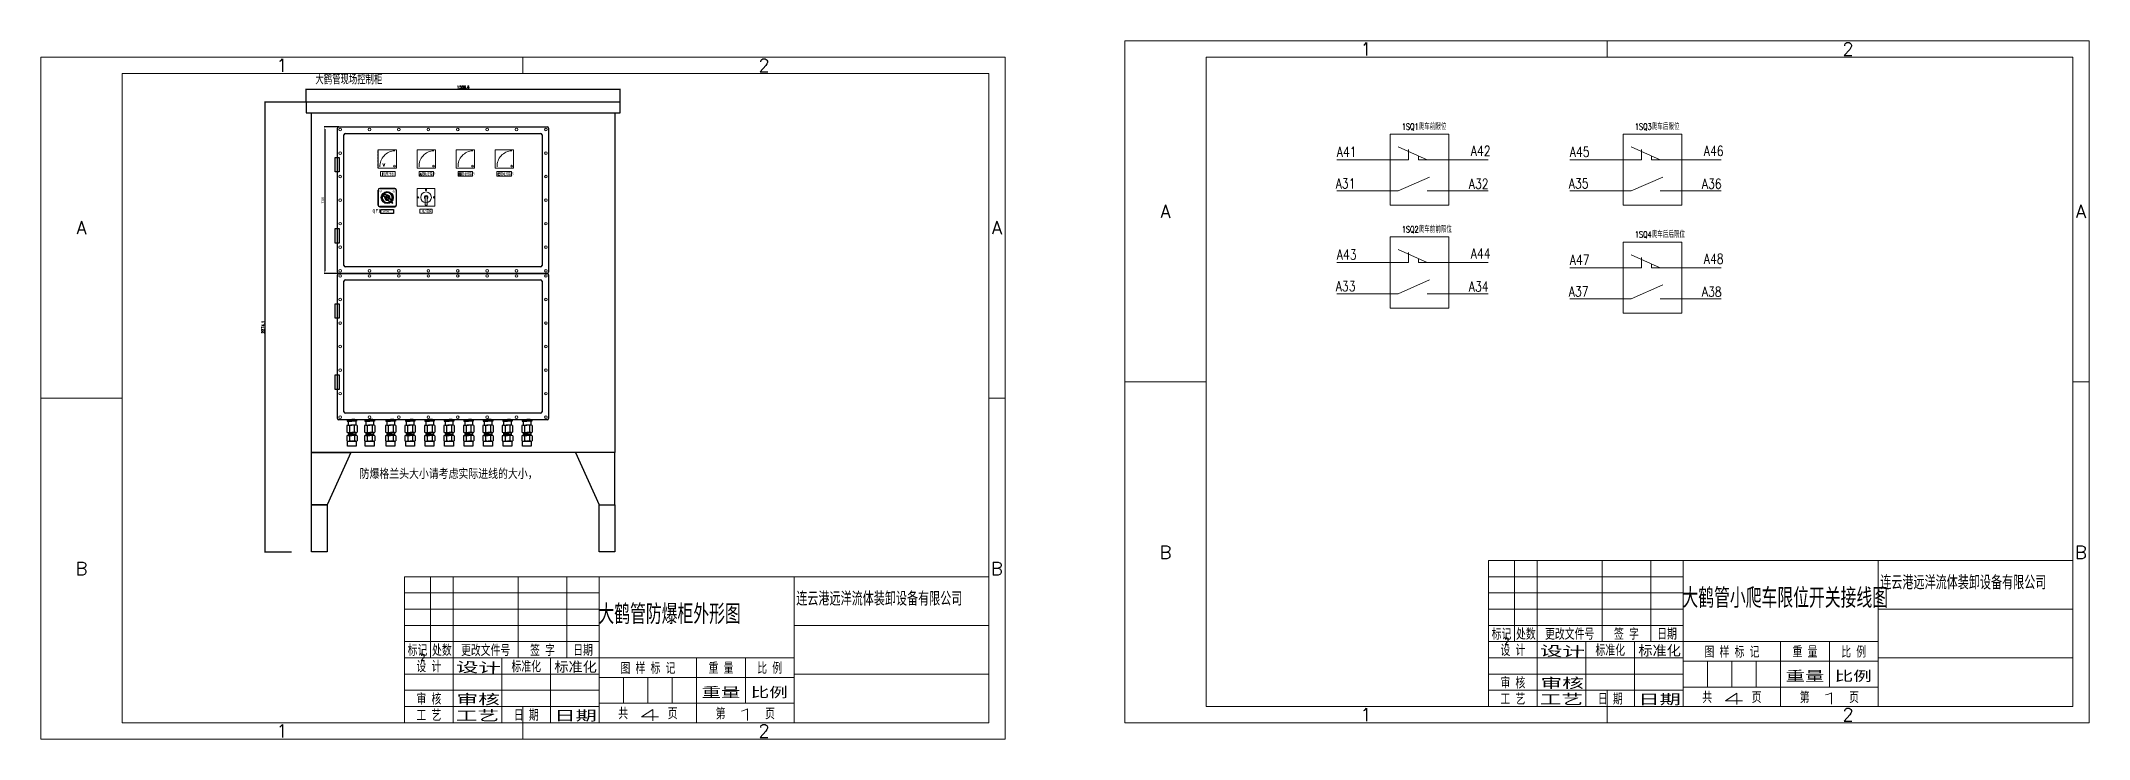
# Model space of a CAD drawing. Extents: x 203679 to 214036, y 136691 to 148845.
# Drawn here: x 203679 to 214036, y 136691 to 140220 of the extents above; entities that cross this region are included whole.
import ezdxf
from ezdxf.enums import TextEntityAlignment as Align

# ---------------------------------------------------------------- set-up
doc = ezdxf.new("R2010")
doc.units = 0
doc.header["$LTSCALE"] = 10
doc.linetypes.add('DASHED', pattern=[0.75, 0.5, -0.25])
doc.layers.get('0').update_dxf_attribs({"linetype": 'CONTINUOUS'})
doc.layers.get('Defpoints').update_dxf_attribs({"linetype": 'CONTINUOUS'})
for name, color, linetype in [('1轮廓实线层', 7, 'CONTINUOUS'), ('2细线层', 4, 'CONTINUOUS'), ('6文字层', 3, 'CONTINUOUS'), ('DIM', 3, 'CONTINUOUS'), ('Ï¸êμÏß', 1, 'CONTINUOUS'), ('图框层', 7, 'CONTINUOUS'), ('文字注释层', 7, 'CONTINUOUS')]:
    doc.layers.add(name, color=color, linetype=linetype)
for name, color, linetype, lineweight in [('AUDIT_I_061228083857-0', 7, 'CONTINUOUS', 50), ('′ÖêμÏß', 7, 'CONTINUOUS', 50), ('标注', 3, 'CONTINUOUS', 13)]:
    doc.layers.add(name, color=color, linetype=linetype, lineweight=lineweight)
doc.styles.add('FS', font='SimSun.ttf')
doc.styles.add('PC_TEXTSTYLE', font='romans.shx', dxfattribs={"width": 0.8, "bigfont": 'hzfs.shx'})
doc.styles.get("Standard").update_dxf_attribs({"font": 'txt.shx', "bigfont": 'hztxt.shx'})
doc.styles.add('TH_GBDIM', font='romans.shx', dxfattribs={"width": 0.8, "bigfont": 'gbcbig.shx'})
doc.styles.add('宋体', font='SimSun.ttf')
doc.dimstyles.new('TH_GBDIM', dxfattribs={"dimtxt": 3.5, "dimasz": 2.5, "dimexe": 2, "dimexo": 0, "dimgap": 1.5, "dimtad": 1, "dimdec": 1, "dimzin": 0, "dimdsep": 46, "dimtxsty": 'TH_GBDIM', "dimcen": 2.5, "dimclrd": 130, "dimclre": 130, "dimclrt": 3, "dimadec": 0, "dimazin": 0, "dimtfac": 0.714286, "dimtdec": 1, "dimtmove": 0, "dimatfit": 3, "dimfxl": 0, "dimtolj": 1, "dimtzin": 0, "dimlwd": -1, "dimlwe": -1, "dimarcsym": 0})
doc.dimstyles.new('标汪1', dxfattribs={"dimtxt": 14, "dimasz": 12, "dimexe": 4, "dimexo": 0, "dimgap": 4, "dimtad": 1, "dimtoh": 1, "dimdec": 0, "dimzin": 4, "dimdsep": 46, "dimtxsty": 'FS', "dimcen": 0, "dimclrd": 3, "dimclre": 3, "dimclrt": 3, "dimadec": 0, "dimazin": 0, "dimtfac": 1, "dimtdec": 0, "dimtofl": 0, "dimtmove": 2, "dimatfit": 3, "dimfxl": 0, "dimtolj": 1, "dimtzin": 0, "dimarcsym": 0})

msp = doc.modelspace()

# ---------------------------------------------------------------- texts
at = {"color": 3, "style": 'FS'}
msp.add_text('QF1', height=18.51, dxfattribs=at).set_placement((205354.95, 139351.45))
at = {"color": 0, "linetype": 'ByBlock', "lineweight": 13, "char_height": 50.4, "width": 146.1903, "attachment_point": 1, "style": 'PC_TEXTSTYLE'}
for s, insert in [('A41', (210231.61, 139684.74)), ('A42', (210909.4, 139689.63)), ('A45', (211410.23, 139684.74)), ('A46', (212088.01, 139689.63)), ('A31', (210226.31, 139524.8)), ('A32', (210899.55, 139523.32)), ('A35', (211404.93, 139524.8)), ('A36', (212078.17, 139523.32)), ('A43', (210231.61, 139165.29)), ('A44', (210909.4, 139170.17)), ('A47', (211410.23, 139139.3)), ('A48', (212088.01, 139144.19)), ('A33', (210226.31, 139005.35)), ('A34', (210899.55, 139003.87)), ('A37', (211404.93, 138979.36)), ('A38', (212078.17, 138977.88))]:
    msp.add_mtext(s, dxfattribs=dict(at, insert=insert))
at = {"color": 3, "linetype": 'DASHED', "insert": (205289.95, 138055.62), "char_height": 50, "width": 1068.8744, "attachment_point": 1, "style": 'PC_TEXTSTYLE'}
msp.add_mtext('防爆格兰头大小请考虑实际进线的大小，', dxfattribs=at)
at = {"layer": '1轮廓实线层', "color": 0, "linetype": 'ByBlock', "lineweight": 13, "style": 'PC_TEXTSTYLE'}
for s, height, width, p in [('I电压指示', 15.425, 0.66, (205403.98, 139539.32)), ('A相电流指示', 15.425, 0.66, (205594.69, 139538.63)), ('B相电流指示', 15.425, 0.66, (205792.13, 139538.63)), ('C相电流指示', 15.425, 0.66, (205989.14, 139538.63)), ('A', 7.71, 0.8, (205583.78, 139425.36)), ('B', 7.71, 0.8, (205622.78, 139464.4)), ('C', 7.71, 0.8, (205663.1, 139425.69)), ('电压转换', 12.854, 0.66, (205605.95, 139352.47))]:
    msp.add_text(s, height=height, dxfattribs=dict(at, width=width)).set_placement(p)
at = {"layer": '1轮廓实线层', "style": '宋体'}
msp.add_text('总电源', height=7.615, dxfattribs=at).set_placement((205407.34, 139354.07))
at = {"layer": '1轮廓实线层', "color": 0, "linetype": 'ByBlock', "lineweight": 13, "insert": (205406.95, 139601.15), "char_height": 15.42, "width": 26.8675, "attachment_point": 1}
msp.add_mtext('V', dxfattribs=at)
at = {"layer": '6文字层', "color": 0, "linetype": 'ByBlock', "lineweight": 13, "style": 'PC_TEXTSTYLE'}
for s, p in [('1', (210379.45, 140179.11)), ('2', (212817.23, 140179.11)), ('1', (204897.41, 140097.03)), ('2', (207335.18, 140097.03)), ('A', (209365.76, 139358.31)), ('A', (213995.07, 139358.31)), ('A', (203883.72, 139276.23)), ('A', (208513.03, 139276.23)), ('B', (209365.76, 137634.63)), ('B', (213995.07, 137634.63)), ('B', (203883.72, 137552.55)), ('B', (208513.03, 137552.55)), ('1', (210379.45, 136813.83)), ('2', (212817.23, 136813.83)), ('1', (204897.41, 136731.75)), ('2', (207335.18, 136731.75))]:
    msp.add_text(s, height=65.66, dxfattribs=at).set_placement(p, align=Align.MIDDLE)
at = {"layer": '6文字层', "style": 'PC_TEXTSTYLE', "width": 0.66}
msp.add_text('大鹤管现场控制柜', height=47.597, dxfattribs=at).set_placement((205066.1, 140001.16))
at = {"layer": '6文字层', "color": 0, "linetype": 'ByBlock', "lineweight": 13, "style": 'PC_TEXTSTYLE', "width": 0.66}
for s, p in [('1SQ1爬车前限位', (210560.5, 139771.31)), ('1SQ3爬车后限位', (211739.11, 139771.31)), ('1SQ2爬车前前限位', (210560.5, 139251.86)), ('1SQ4爬车后后限位', (211739.11, 139225.88))]:
    msp.add_text(s, height=31.5, dxfattribs=at).set_placement(p)
at = {"layer": '6文字层', "color": 0, "linetype": 'ByBlock', "lineweight": 13, "style": 'PC_TEXTSTYLE', "width": 0.667}
for s, p in [('标记', (211064.82, 137224.23)), ('处数', (211187.94, 137224.23)), (' 更改文件号 ', (211409.55, 137224.23)), (' 签 字 ', (211696.83, 137224.23)), (' 日期 ', (211902.03, 137224.23)), ('标记', (205582.77, 137142.15)), ('处数', (205705.89, 137142.15)), (' 更改文件号 ', (205927.51, 137142.15)), (' 签 字 ', (206214.79, 137142.15)), (' 日期 ', (206419.99, 137142.15)), (' 设 计 ', (211122.27, 137142.24)), (' 标准化 ', (211614.75, 137142.24)), (' 图 样 标 记 ', (212230.35, 137133.95)), (' 重 量 ', (212599.71, 137133.95)), (' 比 例 ', (212845.95, 137133.95)), (' 设 计 ', (205640.23, 137060.16)), (' 标准化 ', (206132.71, 137060.16)), (' 图 样 标 记 ', (206748.31, 137051.87)), (' 重 量 ', (207117.67, 137051.87)), (' 比 例 ', (207363.91, 137051.87)), (' 审 核 ', (205640.23, 136895.91)), (' 工 艺 ', (211122.27, 136895.91)), (' 审 核 ', (211122.27, 136977.99)), ('共       页', (212230.35, 136904.12)), ('第       页', (212722.83, 136904.12)), (' 工 艺 ', (205640.23, 136813.83)), (' 日 期 ', (206132.71, 136813.83)), ('共       页', (206748.31, 136822.04)), ('第       页', (207240.79, 136822.04)), (' 日 期 ', (211614.75, 136895.91))]:
    msp.add_text(s, height=57.456, dxfattribs=at).set_placement(p, align=Align.MIDDLE)
at = {"layer": '6文字层', "color": 0, "linetype": 'ByBlock', "lineweight": 13, "style": 'PC_TEXTSTYLE', "width": 2.873784, "flags": 8}
for p, p2 in [((211258.06, 137107.22), (211485.62, 137101.11)), ((205776.01, 137025.14), (206003.57, 137019.03))]:
    msp.add_attdef('设计', text=' ', height=57.46, rotation=358.464421, dxfattribs=at).set_placement(p, p2, align=Align.FIT)
at = {"layer": '6文字层', "color": 0, "linetype": 'ByBlock', "lineweight": 13, "style": 'PC_TEXTSTYLE', "flags": 8}
for tag, width, p, p2 in [('标准化', 1.756036, (211757, 137107.22), (211971.77, 137107.22)), ('标准化', 1.756036, (206274.96, 137025.14), (206489.73, 137025.14)), ('重量', 2.448074, (212501.93, 136978.69), (212697.4, 136978.69)), ('比例', 2.367734, (212749.86, 136978.69), (212937.41, 136978.69)), ('重量', 2.448074, (207019.88, 136896.61), (207215.36, 136896.61)), ('比例', 2.367734, (207267.81, 136896.61), (207455.37, 136896.61)), ('审核', 2.723972, (211262, 136942.98), (211481.23, 136942.98)), ('工艺', 2.851598, (205776.31, 136778.89), (205994.97, 136778.89)), ('审核', 2.723972, (205779.95, 136860.9), (205999.18, 136860.9)), ('日期', 2.733185, (206274.96, 136778.89), (206489.73, 136778.89)), ('4', 2.342578, (206697.87, 136783.06), (206813.23, 136783.06)), ('1', 3.885709, (207186.84, 136785.16), (207303.78, 136785.16)), ('工艺', 2.851598, (211258.36, 136860.97), (211477.01, 136860.97)), ('日期', 2.733185, (211757, 136860.97), (211971.77, 136860.97)), ('4', 2.342578, (212179.91, 136865.14), (212295.28, 136865.14)), ('1', 3.885709, (212668.88, 136867.24), (212785.83, 136867.24))]:
    msp.add_attdef(tag, text='', height=57.46, dxfattribs=dict(at, width=width)).set_placement(p, p2, align=Align.FIT)
at = {"layer": 'AUDIT_I_061228083857-0', "color": 0, "linetype": 'ByBlock', "lineweight": 13, "char_height": 100, "width": 1192.1772, "attachment_point": 1, "style": 'PC_TEXTSTYLE'}
for s, insert in [('大鹤管小爬车限位开关接线图', (211979.7, 137453.97)), ('大鹤管防爆柜外形图', (206497.66, 137371.89))]:
    msp.add_mtext(s, dxfattribs=dict(at, insert=insert))
at = {"layer": 'Ï¸êμÏß', "color": 0, "linetype": 'ByBlock', "lineweight": 13, "width": 0.8}
for p in [(211091.83, 137184.86), (205609.79, 137102.78)]:
    msp.add_text('2', height=35, dxfattribs=at).set_placement(p, align=Align.MIDDLE)
at = {"layer": '′ÖêμÏß', "color": 0, "linetype": 'ByBlock', "lineweight": 13, "char_height": 70, "width": 985, "attachment_point": 1, "style": 'PC_TEXTSTYLE'}
for insert in [(212980.39, 137517.17), (207498.34, 137435.09)]:
    msp.add_mtext('连云港远洋流体装卸设备有限公司', dxfattribs=dict(at, insert=insert))

# ---------------------------------------------------------------- blocks, each defined once
blk = doc.blocks.new('DQM-VIII')
for p, q in [((0, 23.7), (1.1, 24.9)), ((0, 23.7), (0, 11.9)), ((0, 0), (0, 11.9)), ((0, 0), (1.1, -1.1)), ((1.1, 30), (6.8, 30)), ((1.1, 30), (1.1, 11.9)), ((1.1, 20.8), (6.8, 20.8)), ((1.1, -6.2), (1.1, 11.9)), ((1.1, 2.9), (6.8, 2.9)), ((6.8, 30), (6.8, 11.9)), ((6.8, 26.6), (21.8, 26.6)), ((6.8, -6.2), (6.8, 11.9)), ((21.8, 26.9), (21.8, 11.9)), ((21.8, -3.1), (21.8, 11.9)), ((22.9, 31.7), (48.9, 31.7)), ((22.9, 21.2), (48.9, 21.2)), ((22.9, 2.5), (48.9, 2.5)), ((50.1, 26.9), (50.1, 11.9)), ((50.1, 26.6), (61.4, 26.6)), ((50.1, -3.1), (50.1, 11.9)), ((55.7, 26.6), (55.7, -2.8)), ((61.4, 27), (61.4, 12)), ((61.4, 26.6), (61.4, -2.8)), ((61.4, -3), (61.4, 12)), ((62.5, 31.8), (81.5, 31.8)), ((62.5, 21.3), (81.5, 21.3)), ((62.5, 2.7), (81.5, 2.7)), ((82.6, 27), (82.6, 12)), ((82.6, -3), (82.6, 12)), ((1.1, -6.2), (6.8, -6.2)), ((6.8, -2.8), (21.8, -2.8)), ((22.9, -7.9), (48.9, -7.9)), ((50.1, -2.8), (61.4, -2.8)), ((62.5, -7.8), (81.5, -7.8))]:
    blk.add_line(p, q)
blk.add_lwpolyline([(82.6, 28.5), (102.6, 28.5), (102.6, -4.9), (82.6, -4.9)], close=True)
for centre, radius, start, end in [((34.3, 26.4), 12.5, 155.39295, 204.60705), ((61, 11.9), 39.2, 166.20859, 180), ((61, 11.9), 39.2, 180, 193.79141), ((34.3, -2.7), 12.5, 155.39295, 204.60705), ((37.5, 26.4), 12.5, 335.39295, 24.60705), ((10.8, 11.9), 39.2, 0, 13.79141), ((10.8, 11.9), 39.2, 346.20859, 0), ((37.5, -2.7), 12.5, 335.39295, 24.60705), ((73.9, 26.6), 12.5, 155.39295, 204.60705), ((100.6, 12), 39.2, 166.20859, 180), ((100.6, 12), 39.2, 180, 193.79141), ((73.9, -2.6), 12.5, 155.39295, 204.60705), ((70.1, 26.6), 12.5, 335.39295, 24.60705), ((43.4, 12), 39.2, 0, 13.79141), ((43.4, 12), 39.2, 346.20859, 0), ((70.1, -2.6), 12.5, 335.39295, 24.60705)]:
    blk.add_arc(centre, radius, start, end)
at = {"layer": 'DIM'}
for p, q in [((55.7, 24.9), (61.4, 24.9)), ((55.7, -1.1), (61.4, -1.1))]:
    blk.add_line(p, q, dxfattribs=at)
blk = doc.blocks.new('*D85')
at = {"color": 130}
for p, q in [((205020, 139910), (204809, 139910)), ((204811, 139908), (204811, 137639)), ((204945, 137636), (204809, 137636))]:
    blk.add_line(p, q, dxfattribs=at)
for points in [[(204811, 139908), (204812, 139908), (204811, 139910)], [(204811, 137639), (204812, 137639), (204811, 137636)]]:
    blk.add_solid(points, dxfattribs=at)
at = {"layer": 'Defpoints', "color": 0}
for p in [(205020, 139910), (204811, 137636), (204945, 137636)]:
    blk.add_point(p, dxfattribs=at)
at = {"color": 3, "insert": (204802, 138773), "char_height": 15, "attachment_point": 5, "rotation": 90, "style": 'TH_GBDIM'}
blk.add_mtext('\\A1;2274.1', dxfattribs=at)
blk = doc.blocks.new('*D86')
at = {"color": 130}
for p, q in [((205020, 139910), (205020, 139979)), ((205023, 139977), (206604, 139977)), ((206607, 139910), (206607, 139979))]:
    blk.add_line(p, q, dxfattribs=at)
for points in [[(205023, 139978), (205023, 139977), (205020, 139977)], [(206604, 139978), (206604, 139977), (206607, 139977)]]:
    blk.add_solid(points, dxfattribs=at)
at = {"layer": 'Defpoints', "color": 0}
for p in [(206607, 139977), (205020, 139910), (206607, 139910)]:
    blk.add_point(p, dxfattribs=at)
at = {"color": 3, "insert": (205814, 139986), "char_height": 15, "attachment_point": 5, "style": 'TH_GBDIM'}
blk.add_mtext('\\A1;1586.6', dxfattribs=at)
blk = doc.blocks.new('新C65面板')
for p, q in [((-35, 29), (-35, -29)), ((-34.5, -29), (-34.5, 29)), ((29, 35), (-29, 35)), ((-29, 34.5), (29, 34.5)), ((-5.5, -4.1), (-16, 11.8)), ((-14.1, 15.6), (-15.6, 14.1)), ((-15, 14.7), (-11.5, 11.1)), ((-14.7, 15), (-11.1, 11.5)), ((-11.8, 16), (4.1, 5.5)), ((21.5, -20.7), (5.5, 4.1)), ((34.5, 29), (34.5, -29)), ((35, -29), (35, 29)), ((29, -34.5), (-29, -34.5)), ((-29, -35), (29, -35)), ((-4.1, -5.5), (20.7, -21.5)), ((20.9, -21.5), (21.5, -20.9))]:
    blk.add_line(p, q)
for radius in [23, 8, 4, 2.25]:
    blk.add_circle((0, 0), radius)
for centre, radius, start, end in [((-29, 29), 6, 90, 180), ((-29, 29), 5.5, 90, 180), ((0, 0), 19, 144.86844, 305.99807), ((-14.2, 12.7), 2, 135, 206.56505), ((-12.7, 14.2), 2, 63.43495, 135), ((-11.3, 11.3), 0.25, 225, 45), ((0, 0), 19, 324.00193, 125.13156), ((0, 0), 10, 166.64347, 283.81453), ((0, 0), 10, 346.18547, 103.35653), ((1.3, 1.3), 5, 32.97765, 56.63973), ((29, 29), 6, 0, 90), ((29, 29), 5.5, 0, 90), ((-29, -29), 6, 180, 270), ((-29, -29), 5.5, 180, 270), ((-1.3, -1.3), 5, 213.36027, 237.02235), ((20.8, -21.3), 0.2, 237.11694, 315), ((21.3, -20.8), 0.2, 315, 32.88306), ((29, -29), 5.5, 270, 0), ((29, -29), 6, 270, 0)]:
    blk.add_arc(centre, radius, start, end)
at = {"style": 'FS'}
for s, rotation, p in [('分', 35, (-26.8, 17.8)), ('合', 325, (18.6, 24.1))]:
    blk.add_text(s, height=8, rotation=rotation, dxfattribs=at).set_placement(p)
blk = doc.blocks.new('*D84')
at = {"color": 3, "lineweight": -2}
for p, q in [((205185, 139786), (205110, 139786)), ((205114, 139774), (205114, 139057)), ((205185, 139045), (205110, 139045))]:
    blk.add_line(p, q, dxfattribs=at)
at = {"color": 3}
for points in [[(205112, 139774), (205116, 139774), (205114, 139786)], [(205112, 139057), (205116, 139057), (205114, 139045)]]:
    blk.add_solid(points, dxfattribs=at)
at = {"layer": 'Defpoints', "color": 0}
for p in [(205185, 139786), (205114, 139045), (205185, 139045)]:
    blk.add_point(p, dxfattribs=at)
at = {"color": 3, "lineweight": -3, "insert": (205103, 139415), "char_height": 14, "attachment_point": 5, "rotation": 90, "style": 'FS'}
blk.add_mtext('\\A1;740', dxfattribs=at)

# ---------------------------------------------------------------- dimensions: what is measured, and where the dimension line sits
dim = msp.add_linear_dim(base=(206606.973, 139977.3816), p1=(205020.4218, 139910.4471), p2=(206606.973, 139910.4471), dimstyle='TH_GBDIM', override={"dimtxt": 15})
dim.commit()
dim.dimension.update_dxf_attribs({"geometry": '*D86', "text_midpoint": (205813.6974, 139986.3816)})
dim = msp.add_linear_dim(base=(204811.15, 137636.39), p1=(205020.42, 139910.45), p2=(204945.25, 137636.39), angle=90, dimstyle='TH_GBDIM', override={"dimtxt": 15})
dim.commit()
dim.dimension.update_dxf_attribs({"geometry": '*D85', "text_midpoint": (204802.15, 138773.42)})
at = {"lineweight": -3}
dim = msp.add_linear_dim(base=(205113.75, 139045.15), p1=(205184.61, 139785.54), p2=(205184.61, 139045.15), angle=90, dimstyle='标汪1', override={"dimfxl": 1.25, "dimtfill": 1}, dxfattribs=at)
dim.commit()
dim.dimension.update_dxf_attribs({"geometry": '*D84', "text_midpoint": (205102.75, 139415.34)})

# ---------------------------------------------------------------- linework, layer by layer
for p, q in [((205178, 139051.76), (205178, 139778.93)), ((205184.61, 139785.54), (205792.78, 139785.54)), ((205211.05, 139084.81), (205211.05, 139745.87)), ((205217.66, 139752.48), (205759.73, 139752.48)), ((205630.82, 139785.54), (206239, 139785.54)), ((205663.88, 139752.48), (206205.95, 139752.48)), ((206212.56, 139745.87), (206212.56, 139084.81)), ((206245.61, 139778.93), (206245.61, 139051.76)), ((205178, 138311.37), (205178, 139038.54)), ((205792.78, 139045.15), (205184.61, 139045.15)), ((205184.61, 139045.15), (205792.78, 139045.15)), ((205211.05, 138344.42), (205211.05, 139005.48)), ((205759.73, 139078.2), (205217.66, 139078.2)), ((205217.66, 139012.09), (205759.73, 139012.09)), ((206239, 139045.15), (205630.82, 139045.15)), ((205630.82, 139045.15), (206239, 139045.15)), ((206205.95, 139078.2), (205663.88, 139078.2)), ((205663.88, 139012.09), (206205.95, 139012.09)), ((206212.56, 139005.48), (206212.56, 138344.42)), ((206245.61, 139038.54), (206245.61, 138311.37)), ((205792.78, 138304.76), (205184.61, 138304.76)), ((205759.73, 138337.81), (205217.66, 138337.81)), ((206239, 138304.76), (205630.82, 138304.76)), ((206205.95, 138337.81), (205663.88, 138337.81))]:
    msp.add_line(p, q)
at = {"color": 3, "linetype": 'DASHED'}
msp.add_line((205383.57, 139577.32), (205383.57, 139669.87), dxfattribs=at)
at = {"color": 0, "linetype": 'ByBlock', "lineweight": 13}
for p, q in [((210541.51, 139685.12), (210688.54, 139619.3)), ((210594.67, 139619.3), (210594.67, 139670.87)), ((210645.11, 139619.27), (210645.11, 139638.74)), ((211720.12, 139685.12), (211867.16, 139619.3)), ((211773.29, 139619.3), (211773.29, 139670.87)), ((211823.72, 139619.27), (211823.72, 139638.74)), ((210231.61, 139619.3), (210594.67, 139619.3)), ((210541.51, 139461.65), (210701.43, 139532.18)), ((210688.54, 139619.3), (210645.11, 139619.27)), ((210688.54, 139619.3), (210997.83, 139619.3)), ((211410.23, 139619.3), (211773.29, 139619.3)), ((211720.12, 139461.65), (211880.04, 139532.18)), ((211867.16, 139619.3), (211823.72, 139619.27)), ((211867.16, 139619.3), (212176.45, 139619.3)), ((210231.61, 139461.65), (210541.51, 139461.65)), ((210688.54, 139461.65), (210997.83, 139461.65)), ((211410.23, 139461.65), (211720.12, 139461.65)), ((211867.16, 139461.65), (212176.45, 139461.65)), ((210541.51, 139165.66), (210688.54, 139099.85)), ((210594.67, 139099.85), (210594.67, 139151.41)), ((210645.11, 139099.81), (210645.11, 139119.29)), ((211720.12, 139139.68), (211867.16, 139073.86)), ((211773.29, 139073.86), (211773.29, 139125.43)), ((210231.61, 139099.85), (210594.67, 139099.85)), ((210541.51, 138942.2), (210701.43, 139012.73)), ((210688.54, 139099.85), (210645.11, 139099.81)), ((210688.54, 139099.85), (210997.83, 139099.85)), ((211410.23, 139073.86), (211773.29, 139073.86)), ((211823.72, 139073.83), (211823.72, 139093.31)), ((211867.16, 139073.86), (211823.72, 139073.83)), ((211867.16, 139073.86), (212176.45, 139073.86)), ((210231.61, 138942.2), (210541.51, 138942.2)), ((210688.54, 138942.2), (210997.83, 138942.2)), ((211410.23, 138916.21), (211720.12, 138916.21)), ((211720.12, 138916.21), (211880.04, 138986.75)), ((211867.16, 138916.21), (212176.45, 138916.21))]:
    msp.add_line(p, q, dxfattribs=at)
for points in [[(205020.42, 139857.56), (206606.97, 139857.56), (206606.97, 139910.45), (205020.42, 139910.45)], [(205046.86, 139857.56), (206580.53, 139857.56), (206580.53, 138138.8), (205046.86, 138138.8)], [(205046.86, 138138.8), (205245.18, 138138.8), (205126.19, 137874.37), (205046.86, 137874.37)], [(206580.53, 138138.8), (206382.21, 138138.8), (206501.2, 137874.37), (206580.53, 137874.37)], [(205046.86, 137874.37), (205126.19, 137874.37), (205126.19, 137636.39), (205046.86, 137636.39)], [(206501.2, 137874.37), (206580.53, 137874.37), (206580.53, 137636.39), (206501.2, 137636.39)]]:
    msp.add_lwpolyline(points, close=True)
for points in [[(210501.42, 139749.07), (210798.32, 139749.07), (210798.32, 139389.35), (210501.42, 139389.35)], [(211680.04, 139749.07), (211976.94, 139749.07), (211976.94, 139389.35), (211680.04, 139389.35)], [(210501.42, 139229.62), (210798.32, 139229.62), (210798.32, 138869.89), (210501.42, 138869.89)], [(211680.04, 139203.64), (211976.94, 139203.64), (211976.94, 138843.91), (211680.04, 138843.91)]]:
    msp.add_lwpolyline(points, close=True, dxfattribs=at)
at = {"lineweight": -3}
for points in [[(205165.81, 139631.61), (205187.15, 139631.61), (205187.15, 139558.29), (205165.81, 139558.29)], [(205165.81, 139271.99), (205187.15, 139271.99), (205187.15, 139198.67), (205165.81, 139198.67)], [(205165.81, 138891.22), (205187.15, 138891.22), (205187.15, 138817.9), (205165.81, 138817.9)], [(205165.81, 138531.6), (205187.15, 138531.6), (205187.15, 138458.28), (205165.81, 138458.28)]]:
    msp.add_lwpolyline(points, close=True, dxfattribs=at)
at = {"color": 0, "linetype": 'ByBlock', "lineweight": 13}
msp.add_lwpolyline([(205631.11, 139429.57), (205631.11, 139390.16), (205620.89, 139390.16), (205620.89, 139429.57)], dxfattribs=at)
for centre, start, end in [((205184.61, 139778.93), 90, 180), ((205217.66, 139745.87), 90, 180), ((206205.95, 139745.87), 0, 90), ((206239, 139778.93), 0, 90), ((205184.61, 139051.76), 180, 270), ((205184.61, 139038.54), 90, 180), ((205217.66, 139084.81), 180, 270), ((205217.66, 139005.48), 90, 180), ((206205.95, 139084.81), 270, 0), ((206205.95, 139005.48), 0, 90), ((206239, 139051.76), 270, 0), ((206239, 139038.54), 0, 90), ((205184.61, 138311.37), 180, 270), ((205217.66, 138344.42), 180, 270), ((206205.95, 138344.42), 270, 0), ((206239, 138311.37), 270, 0)]:
    msp.add_arc(centre, 6.61, start, end)
for radius, start, end in [(8.94, 304.870136, 235.129864), (5.11, 0, 180)]:
    msp.add_arc((205626, 139429.57), radius, start, end, dxfattribs=at)
at = {"layer": '1轮廓实线层', "color": 0, "linetype": 'ByBlock', "lineweight": 13}
for p, q in [((204088.92, 136772.79), (204088.92, 140055.99)), ((208471.99, 140055.99), (204088.92, 140055.99)), ((208471.99, 140055.99), (208471.99, 136772.79)), ((209570.96, 136854.87), (209570.96, 140138.07)), ((213954.03, 140138.07), (209570.96, 140138.07)), ((213954.03, 140138.07), (213954.03, 136854.87)), ((205871, 139577.32), (205871, 139623.6)), ((213954.03, 137593.59), (210999.15, 137593.59)), ((210999.15, 136854.87), (210999.15, 137593.59)), ((211130.48, 137183.19), (211130.48, 137593.59)), ((211245.39, 137183.19), (211245.39, 137593.59)), ((211573.71, 137183.19), (211573.71, 137593.59)), ((211819.95, 137183.19), (211819.95, 137593.59)), ((211984.11, 136854.87), (211984.11, 137593.59)), ((212969.07, 136854.87), (212969.07, 137593.59)), ((208471.99, 137511.51), (205517.11, 137511.51)), ((205517.11, 136772.79), (205517.11, 137511.51)), ((205648.44, 137101.11), (205648.44, 137511.51)), ((205763.35, 137101.11), (205763.35, 137511.51)), ((206091.67, 137101.11), (206091.67, 137511.51)), ((206337.91, 137101.11), (206337.91, 137511.51)), ((206502.07, 136772.79), (206502.07, 137511.51)), ((207487.03, 136772.79), (207487.03, 137511.51)), ((212969.07, 137347.35), (213954.03, 137347.35)), ((207487.03, 137265.27), (208471.99, 137265.27)), ((210999.15, 137265.27), (211984.11, 137265.27)), ((205517.11, 137183.19), (206502.07, 137183.19)), ((210999.15, 137183.19), (212969.07, 137183.19)), ((211245.39, 136854.87), (211245.39, 137183.19)), ((211491.63, 136854.87), (211491.63, 137183.19)), ((211737.87, 136854.87), (211737.87, 137183.19)), ((205517.11, 137101.11), (207487.03, 137101.11)), ((205763.35, 136772.79), (205763.35, 137101.11)), ((206009.59, 136772.79), (206009.59, 137101.11)), ((206255.83, 136772.79), (206255.83, 137101.11)), ((212969.07, 137101.11), (213954.03, 137101.11)), ((207487.03, 137019.03), (208471.99, 137019.03)), ((211598.34, 136772.79), (211598.34, 136936.95)), ((206116.29, 136690.71), (206116.29, 136854.87)), ((209570.96, 136854.87), (213954.03, 136854.87)), ((204088.92, 136772.79), (208471.99, 136772.79))]:
    msp.add_line(p, q, dxfattribs=at)
for points in [[(205383.57, 139577.32), (205476.12, 139577.32), (205476.12, 139669.87), (205383.57, 139669.87)], [(205383.57, 139577.32), (205476.12, 139577.32), (205476.12, 139669.87), (205383.57, 139669.87)], [(205383.57, 139577.32), (205476.12, 139577.32), (205476.12, 139669.87), (205383.57, 139669.87)], [(205383.57, 139577.32), (205476.12, 139577.32), (205476.12, 139669.87), (205383.57, 139669.87)], [(205581.01, 139577.32), (205673.56, 139577.32), (205673.56, 139669.87), (205581.01, 139669.87)], [(205581.01, 139577.32), (205673.56, 139577.32), (205673.56, 139669.87), (205581.01, 139669.87)], [(205581.01, 139577.32), (205673.56, 139577.32), (205673.56, 139669.87), (205581.01, 139669.87)], [(205581.01, 139577.32), (205673.56, 139577.32), (205673.56, 139669.87), (205581.01, 139669.87)], [(205778.45, 139577.32), (205871, 139577.32), (205871, 139669.87), (205778.45, 139669.87)], [(205778.45, 139577.32), (205871, 139577.32), (205871, 139669.87), (205778.45, 139669.87)], [(205778.45, 139577.32), (205871, 139577.32), (205871, 139669.87), (205778.45, 139669.87)], [(205778.45, 139577.32), (205871, 139577.32), (205871, 139669.87), (205778.45, 139669.87)], [(205975.89, 139577.32), (206068.43, 139577.32), (206068.43, 139669.87), (205975.89, 139669.87)], [(205975.89, 139577.32), (206068.43, 139577.32), (206068.43, 139669.87), (205975.89, 139669.87)], [(205975.89, 139577.32), (206068.43, 139577.32), (206068.43, 139669.87), (205975.89, 139669.87)], [(205975.89, 139577.32), (206068.43, 139577.32), (206068.43, 139669.87), (205975.89, 139669.87)], [(205395.12, 139560.94), (205468.98, 139560.94), (205468.98, 139536.29), (205395.12, 139536.29)], [(205590.35, 139560.94), (205664.22, 139560.94), (205664.22, 139536.29), (205590.35, 139536.29)], [(205787.79, 139560.94), (205861.65, 139560.94), (205861.65, 139536.29), (205787.79, 139536.29)], [(205984.8, 139560.94), (206058.67, 139560.94), (206058.67, 139536.29), (205984.8, 139536.29)], [(205581.01, 139384.58), (205670.99, 139384.58), (205670.99, 139474.55), (205581.01, 139474.55)], [(205595.22, 139370.29), (205656.78, 139370.29), (205656.78, 139349.75), (205595.22, 139349.75)]]:
    msp.add_lwpolyline(points, close=True, dxfattribs=at)
at = {"layer": '1轮廓实线层'}
msp.add_lwpolyline([(205397.87, 139368.75), (205461.18, 139368.75), (205461.18, 139347.62), (205397.87, 139347.62)], close=True, dxfattribs=at)
at = {"layer": '1轮廓实线层', "color": 0, "linetype": 'ByBlock', "lineweight": 13}
for centre, radius in [((205466.42, 139587.36), 4.38), ((205466.42, 139587.36), 4.38), ((205466.42, 139587.36), 4.38), ((205466.42, 139587.36), 4.38), ((205663.86, 139587.36), 4.38), ((205663.86, 139587.36), 4.38), ((205663.86, 139587.36), 4.38), ((205663.86, 139587.36), 4.38), ((205861.3, 139587.36), 4.38), ((205861.3, 139587.36), 4.38), ((205861.3, 139587.36), 4.38), ((205861.3, 139587.36), 4.38), ((206058.73, 139587.36), 4.38), ((206058.73, 139587.36), 4.38), ((206058.73, 139587.36), 4.38), ((206058.73, 139587.36), 4.38), ((205626, 139429.57), 27.06)]:
    msp.add_circle(centre, radius, dxfattribs=at)
for centre in [(205470.73, 139587.36), (205470.73, 139587.36), (205470.73, 139587.36), (205470.73, 139587.36), (205668.17, 139587.36), (205668.17, 139587.36), (205668.17, 139587.36), (205668.17, 139587.36), (205865.61, 139587.36), (205865.61, 139587.36), (205865.61, 139587.36), (206063.05, 139587.36), (206063.05, 139587.36), (206063.05, 139587.36), (206063.05, 139587.36)]:
    msp.add_arc(centre, 77.78, 92.370988, 182.419595, dxfattribs=at)
at = {"layer": '2细线层', "color": 0, "linetype": 'ByBlock', "lineweight": 13}
for p, q in [((209160.56, 136772.79), (209160.56, 140220.15)), ((214036.11, 140220.15), (209160.56, 140220.15)), ((209160.56, 140220.15), (209160.56, 140138.07)), ((211598.34, 140220.15), (211598.34, 140138.07)), ((214036.11, 140220.15), (214036.11, 136772.79)), ((203678.52, 136690.71), (203678.52, 140138.07)), ((208554.07, 140138.07), (203678.52, 140138.07)), ((203678.52, 140138.07), (203678.52, 140055.99)), ((206116.29, 140138.07), (206116.29, 140055.99)), ((208554.07, 140138.07), (208554.07, 136690.71)), ((209160.56, 138496.47), (209570.96, 138496.47)), ((214036.11, 138496.47), (213954.03, 138496.47)), ((203678.52, 138414.39), (204088.92, 138414.39)), ((208554.07, 138414.39), (208471.99, 138414.39)), ((210999.15, 137511.51), (211984.11, 137511.51)), ((205517.11, 137429.43), (206502.07, 137429.43)), ((205517.11, 137347.35), (206502.07, 137347.35)), ((210999.15, 137429.43), (211984.11, 137429.43)), ((210999.15, 137347.35), (211984.11, 137347.35)), ((205517.11, 137265.27), (206502.07, 137265.27)), ((212476.59, 136854.87), (212476.59, 137183.19)), ((212722.83, 136953.37), (212722.83, 137183.19)), ((206994.55, 136772.79), (206994.55, 137101.11)), ((207240.79, 136871.29), (207240.79, 137101.11)), ((210999.15, 137101.11), (211984.11, 137101.11)), ((211984.11, 137084.7), (212969.07, 137084.7)), ((212107.23, 136953.37), (212107.23, 137084.7)), ((212230.35, 136953.37), (212230.35, 137084.7)), ((212353.47, 136953.37), (212353.47, 137084.7)), ((205517.11, 137019.03), (206502.07, 137019.03)), ((205517.11, 136936.95), (206502.07, 136936.95)), ((206502.07, 137002.62), (207487.03, 137002.62)), ((206625.19, 136871.29), (206625.19, 137002.62)), ((206748.31, 136871.29), (206748.31, 137002.62)), ((206871.43, 136871.29), (206871.43, 137002.62)), ((210999.15, 137019.03), (211984.11, 137019.03)), ((210999.15, 136936.95), (211984.11, 136936.95)), ((211984.11, 136953.37), (212969.07, 136953.37)), ((205517.11, 136854.87), (206502.07, 136854.87)), ((206502.07, 136871.29), (207487.03, 136871.29)), ((211598.34, 136772.79), (211598.34, 136854.87)), ((206116.29, 136690.71), (206116.29, 136772.79)), ((209160.56, 136772.79), (214036.11, 136772.79)), ((214036.11, 136772.79), (213954.03, 136772.79)), ((203678.52, 136690.71), (208554.07, 136690.71)), ((208554.07, 136690.71), (208471.99, 136690.71))]:
    msp.add_line(p, q, dxfattribs=at)
at = {"layer": '图框层', "color": 0, "linetype": 'ByBlock', "lineweight": 13}
for p, q in [((213954.03, 136854.87), (213954.03, 137593.59)), ((208471.99, 136772.79), (208471.99, 137511.51))]:
    msp.add_line(p, q, dxfattribs=at)
at = {"layer": '标注'}
for centre in [(205191.22, 139772.32), (205339.96, 139772.32), (205488.7, 139772.32), (205637.43, 139772.32), (205637.43, 139772.32), (205786.17, 139772.32), (205934.91, 139772.32), (206083.65, 139772.32), (206232.39, 139772.32), (205191.22, 139653.32), (206232.39, 139653.32), (205191.22, 139534.33), (206232.39, 139534.33), (205191.22, 139415.34), (206232.39, 139415.34), (205191.22, 139296.35), (206232.39, 139296.35), (205191.22, 139177.36), (206232.39, 139177.36), (205191.22, 139058.37), (205191.22, 139031.93), (205339.96, 139058.37), (205339.96, 139031.93), (205488.7, 139058.37), (205488.7, 139031.93), (205637.43, 139058.37), (205637.43, 139058.37), (205637.43, 139031.93), (205637.43, 139031.93), (205786.17, 139058.37), (205786.17, 139031.93), (205934.91, 139058.37), (205934.91, 139031.93), (206083.65, 139058.37), (206083.65, 139031.93), (206232.39, 139058.37), (206232.39, 139031.93), (205191.22, 138912.93), (206232.39, 138912.93), (205191.22, 138793.94), (206232.39, 138793.94), (205191.22, 138674.95), (206232.39, 138674.95), (205191.22, 138555.96), (206232.39, 138555.96), (205191.22, 138436.97), (206232.39, 138436.97), (205191.22, 138317.98), (205339.96, 138317.98), (205488.7, 138317.98), (205637.43, 138317.98), (205637.43, 138317.98), (205786.17, 138317.98), (205934.91, 138317.98), (206083.65, 138317.98), (206232.39, 138317.98)]:
    msp.add_circle(centre, 6.61, dxfattribs=at)

# ---------------------------------------------------------------- block references
at = {"xscale": 1.322125941856939, "yscale": 1.322125941856939, "zscale": 1.322125941856418, "rotation": 270}
for p in [(205235.27, 138306.49), (205325.36, 138306.49), (205431.17, 138306.49), (205529.65, 138306.49), (205628.12, 138306.49), (205726.6, 138306.49), (205825.07, 138306.49), (205923.55, 138306.49), (206022.02, 138306.49), (206120.5, 138306.49)]:
    msp.add_blockref('DQM-VIII', p, dxfattribs=at)
at = {"layer": '文字注释层', "xscale": 1.322125941856939, "yscale": 1.322125941856939, "zscale": 1.322125941856418}
msp.add_blockref('新C65面板', (205429.85, 139428.28), dxfattribs=at)

msp.set_redraw_order([(e.dxf.handle, doc.entitydb.next_handle()) for e in msp.query("TEXT MTEXT ATTDEF DIMENSION ARC_DIMENSION")])  # texts and dimensions are drawn at this point

doc.saveas('drawing.dxf')
